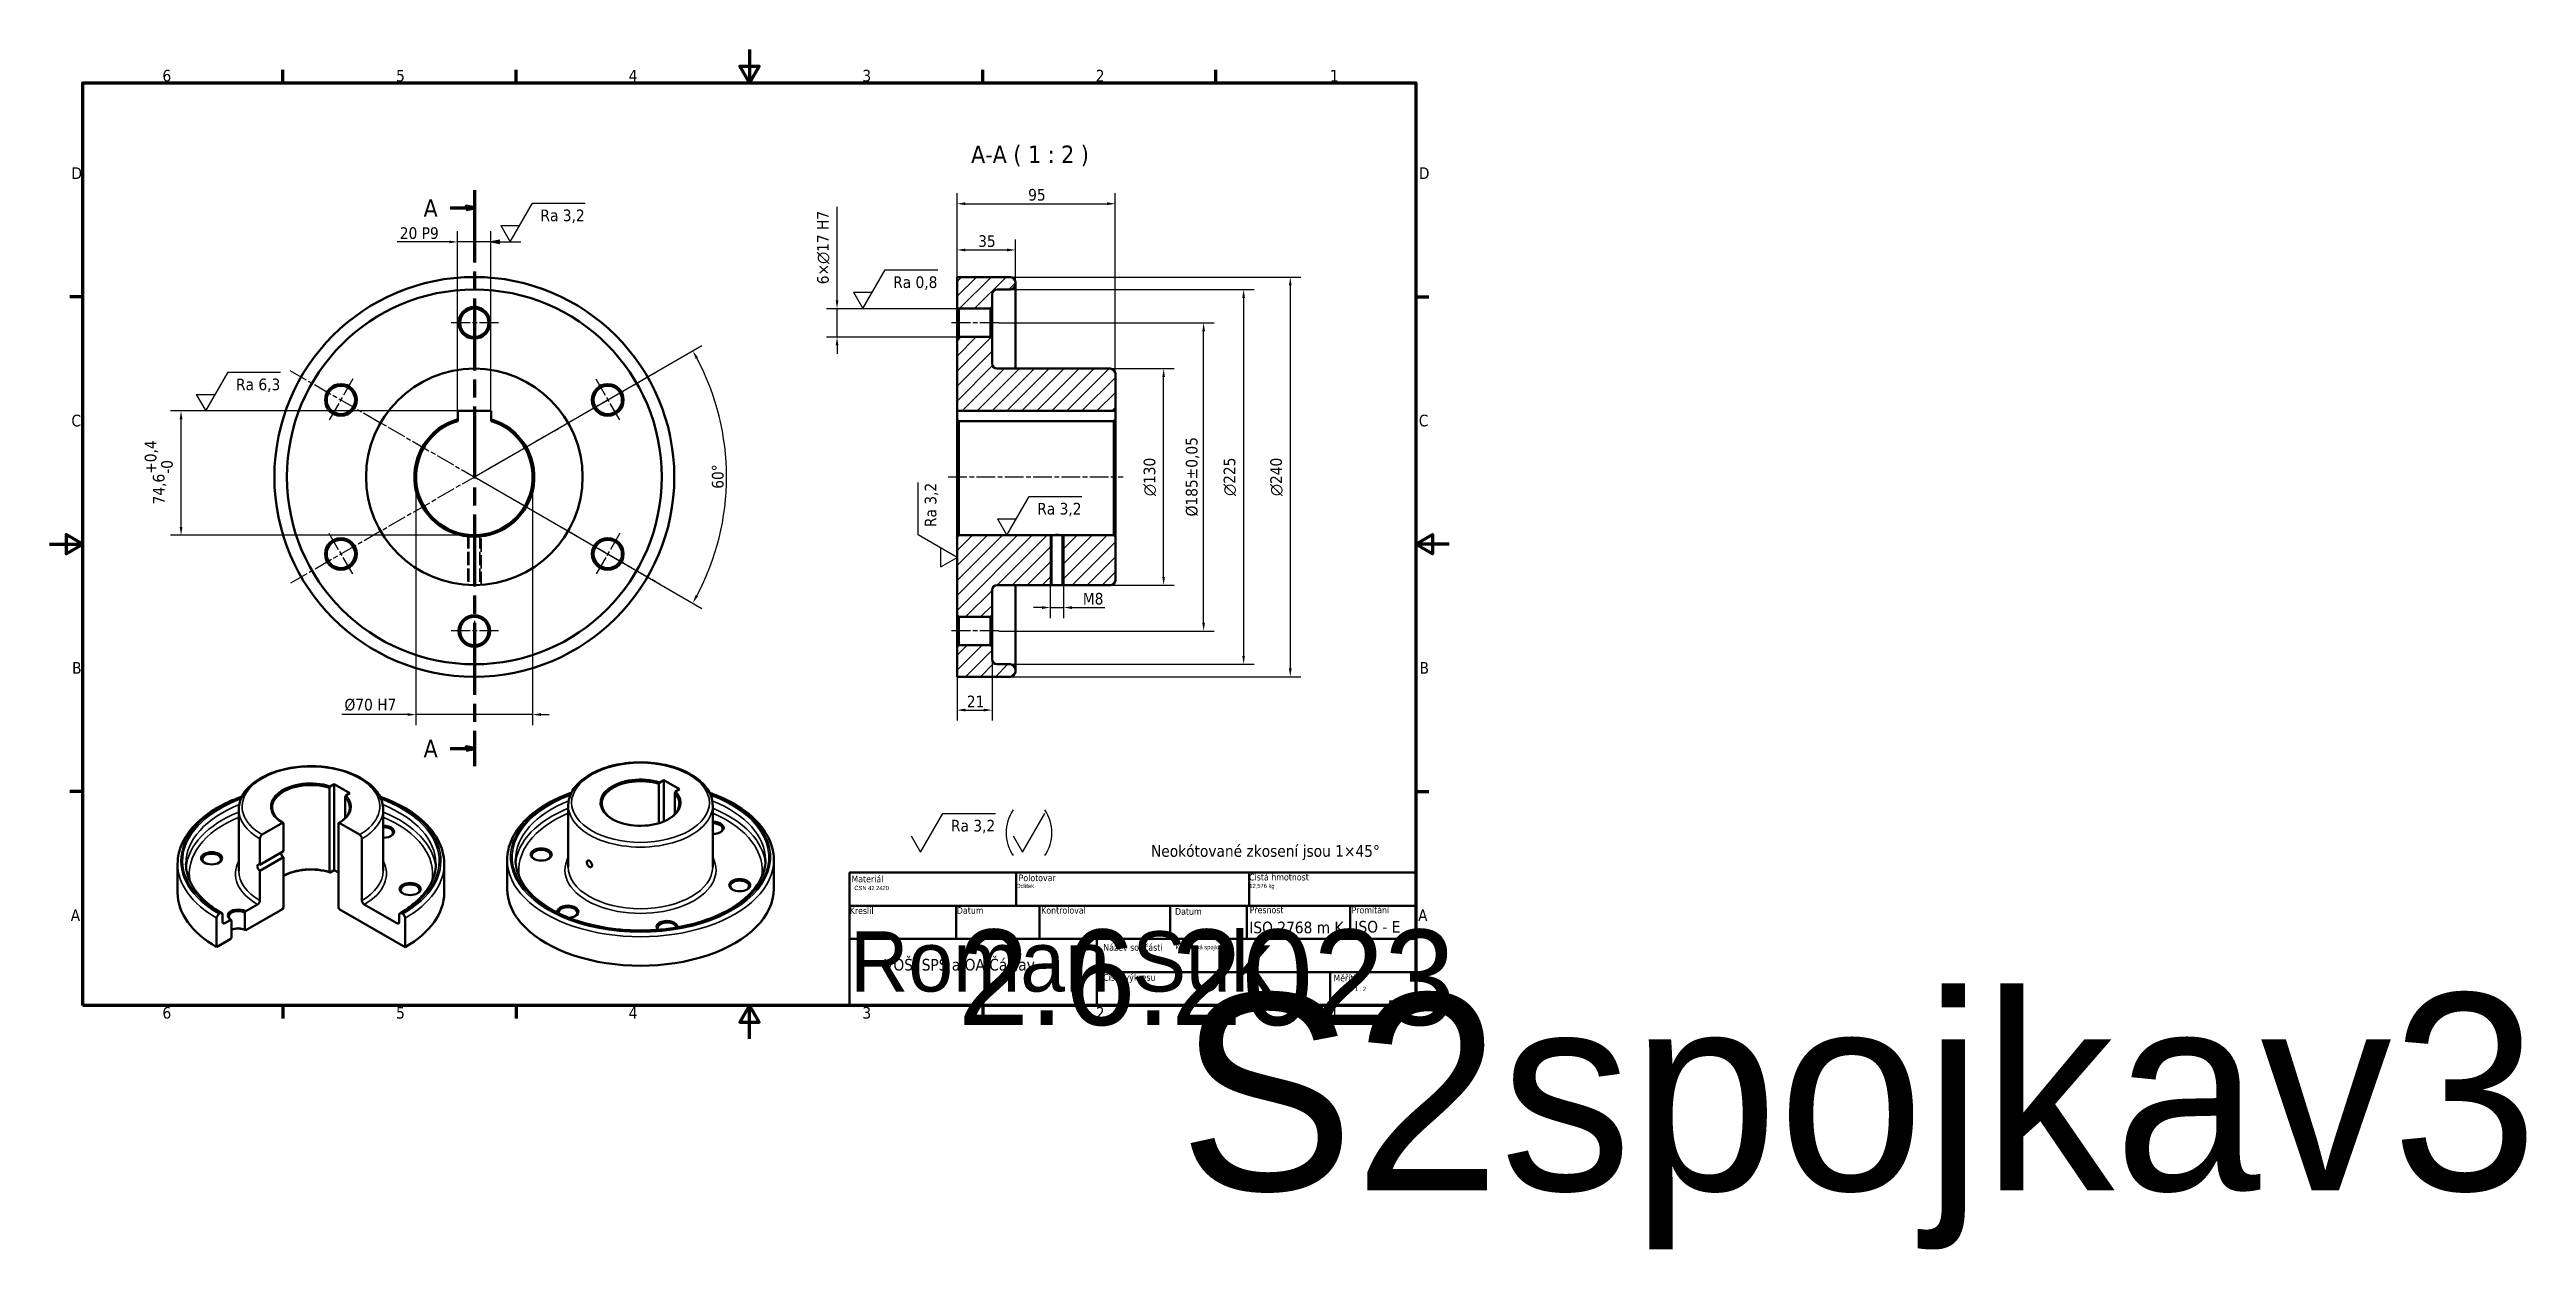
# Model space of a CAD drawing. Header units: millimetres. Extents: x 0 to 1486, y -126 to 594.
import ezdxf
from ezdxf.enums import TextEntityAlignment as Align

# ---------------------------------------------------------------- set-up
doc = ezdxf.new("R2018")
doc.units = ezdxf.units.MM
doc.header["$LTSCALE"] = 2
doc.linetypes.add('CHAIN', pattern=[0.3543, 0.2362, -0.0295, 0.0591, -0.0295])
doc.linetypes.add('DASHED', pattern=[0.2068, 0.1655, -0.0413])
for name, color, linetype, lineweight in [('Border (ISO)', 7, 'Continuous', 70), ('Center Mark (ISO)', 7, 'Continuous', 25), ('Centerline (ISO)', 7, 'Continuous', 25), ('Dimension (ISO)', 7, 'Continuous', 25), ('Hatch (ISO)', 7, 'Continuous', 18), ('Hidden (ISO)', 7, 'DASHED', 35), ('Section Line (ISO)', 7, 'CHAIN', 70), ('Symbol (ISO)', 7, 'Continuous', 25), ('Title (ISO)', 7, 'Continuous', 50), ('Visible (ISO)', 7, 'Continuous', 50), ('Visible Narrow (ISO)', 7, 'Continuous', 35)]:
    doc.layers.add(name, color=color, linetype=linetype, lineweight=lineweight)
doc.styles.add('Label Text (ISO)', font='tahoma.ttf')
doc.styles.add('Note Text (ISO)', font='tahoma.ttf')
doc.styles.get("Standard").update_dxf_attribs({"font": 'tahoma.ttf'})
doc.styles.add('Text Style41', font='tahoma.ttf')
doc.dimstyles.new('Default (ISO)', dxfattribs={"dimscale": 2, "dimtxt": 3.5, "dimasz": 2.5, "dimexe": 3.175, "dimexo": 0, "dimgap": 0.762, "dimtad": 1, "dimdec": 3, "dimrnd": 1e-08, "dimtxsty": 'Note Text (ISO)', "dimcen": 0.09, "dimdle": 10, "dimclrd": 256, "dimclre": 256, "dimclrt": 256, "dimadec": 3, "dimazin": 2, "dimtfac": 1.001486, "dimtdec": 3, "dimtmove": 0, "dimatfit": 3, "dimfxl": 1, "dimtolj": 1, "dimlwd": -1, "dimlwe": -1, "dimarcsym": 0})
pattern_1 = [(45, (0, 0), (-4.49013, 4.49013), [])]

msp = doc.modelspace()

# ---------------------------------------------------------------- texts
at = {"layer": 'Symbol (ISO)', "insert": (553.0481, 523.9506), "char_height": 10.5, "attachment_point": 7, "style": 'Label Text (ISO)'}
msp.add_mtext('A-A ( 1 : 2 )', dxfattribs=at)
at = {"layer": 'Symbol (ISO)', "insert": (661.0077, 116.3379), "char_height": 7, "width": 140.595627, "attachment_point": 1, "line_spacing_factor": 1.714286, "style": 'Note Text (ISO)'}
msp.add_mtext('\\fTahoma|b0|i0;Neokótované zkosení jsou 1×45°\\P', dxfattribs=at)

# ---------------------------------------------------------------- blocks, each defined once
blk = doc.blocks.new('Borders Výchozí rámeček')
at = {"layer": 'Border (ISO)'}
for p, q in [((70, 287), (70, 290.9)), ((140, 287), (140, 290.9)), ((280, 287), (280, 290.9)), ((350, 287), (350, 290.9)), ((10, 222.75), (6.1, 222.75)), ((410, 222.75), (413.9, 222.75)), ((10, 74.25), (6.1, 74.25)), ((410, 74.25), (413.9, 74.25)), ((70, 10), (70, 6.1)), ((140, 10), (140, 6.1)), ((280, 10), (280, 6.1)), ((350, 10), (350, 6.1))]:
    blk.add_line(p, q, dxfattribs=at)
at = {"layer": 'Border (ISO)', "flags": 128}
for points in [[(210, 297), (210, 287), (207.11, 292), (212.89, 292), (210, 287)], [(10, 10), (10, 287), (410, 287), (410, 10), (10, 10)], [(0, 148.5), (10, 148.5), (5, 151.39), (5, 145.61), (10, 148.5)], [(420, 148.5), (410, 148.5), (415, 151.39), (415, 145.61), (410, 148.5)], [(210, 0), (210, 10), (207.11, 5), (212.89, 5), (210, 10)]]:
    blk.add_lwpolyline(points, dxfattribs=at)
at = {"layer": 'Border (ISO)', "char_height": 3.5, "attachment_point": 7, "style": 'Note Text (ISO)'}
for s, insert in [('6', (33.88, 287.33)), ('5', (103.98, 287.33)), ('4', (173.78, 287.4)), ('3', (243.91, 287.33)), ('2', (313.94, 287.4)), ('1', (384.21, 287.4)), ('D', (6.57, 258.13)), ('D', (410.87, 258.13)), ('C', (6.56, 183.81)), ('C', (410.86, 183.81)), ('B', (6.78, 109.63)), ('B', (411.08, 109.63)), ('A', (6.36, 35.38)), ('A', (410.66, 35.38)), ('6', (33.88, 6.03)), ('5', (103.98, 6.03)), ('4', (173.78, 6.1)), ('3', (243.91, 6.03)), ('2', (313.94, 6.1)), ('1', (384.21, 6.1))]:
    blk.add_mtext(s, dxfattribs=dict(at, insert=insert))
blk = doc.blocks.new('Title Blocks S2')
at = {"layer": 'Title (ISO)'}
for p, q in [((100.84, 128.69), (100.84, 138.69)), ((100.84, 138.69), (270.84, 138.69)), ((150.84, 138.69), (150.84, 128.69)), ((220.84, 138.69), (220.84, 128.69)), ((270.84, 138.69), (270.84, 128.69)), ((270.84, 128.69), (100.84, 128.69)), ((100.84, 128.69), (100.84, 98.69)), ((132.84, 118.69), (132.84, 128.69)), ((157.84, 118.69), (157.84, 128.69)), ((197.07, 118.69), (197.07, 128.69)), ((220.07, 118.69), (220.07, 128.69)), ((251.07, 118.69), (251.07, 128.69)), ((270.84, 98.69), (270.84, 128.69)), ((100.84, 118.69), (270.84, 118.69)), ((175.07, 118.69), (175.07, 98.69)), ((270.84, 108.69), (175.07, 108.69)), ((245.07, 98.69), (245.07, 108.69)), ((100.84, 98.69), (270.84, 98.69))]:
    blk.add_line(p, q, dxfattribs=at)
at = {"layer": 'Title (ISO)', "style": 'Text Style41'}
for s, p in [('Kreslil', (100.94, 128.21)), ('Datum', (133.1, 128.27)), ('Kontroloval', (158.38, 128.32)), ('Datum', (198.56, 127.96))]:
    blk.add_text(s, height=2, dxfattribs=at).set_placement(p, align=Align.TOP_LEFT)
at = {"layer": 'Title (ISO)', "attachment_point": 1, "style": 'Note Text (ISO)'}
for s, insert, char_height in [('\\fTahoma|b0|i0;{\\H2.0000;Materiál}', (101.46, 137.7), 2), ('\\fTahoma|b0|i0;{\\H2.0000;Polotovar}', (151.61, 138.05), 2), ('\\fTahoma|b0|i0;{\\H2.0000;Čistá hmotnost}', (220.79, 138.27), 2), ('\\fTahoma|b0|i0;{\\H2.0000;Přesnost}', (220.94, 128.43), 2), ('\\fTahoma|b0|i0;{\\H2.0000;Promítání}', (251.51, 128.38), 2), ('\\fTahoma|b0|i0;ISO 2768 m K', (220.84, 123.9), 3.5), ('\\fTahoma|b0|i0;ISO - E', (252.37, 124.13), 3.5), ('\\fTahoma|b0|i0;VOŠ, SPŠ a OA Čáslav', (111.22, 112.72), 3.5), ('\\fTahoma|b0|i0;{\\H2.0000;Název součásti}', (177.03, 117.17), 2), ('\\fTahoma|b0|i0;{\\H2.0000;Číslo výkresu}', (177.02, 108.16), 2), ('\\fTahoma|b0|i0;{\\H2.0000;Měřítko}', (246.09, 107.95), 2)]:
    blk.add_mtext(s, dxfattribs=dict(at, insert=insert, char_height=char_height))
at = {"layer": 'Title (ISO)', "lineweight": 30, "flags": 104}
for tag, height, p in [('MATERIÁL', 3.5, (102.34, 134.6)), ('Polotovar', 3.5, (150.87, 135.24)), ('HMOTNOST\\P3;', 3.5, (220.84, 135.24)), ('POPIS', 5, (198.7, 116.85)), ('Počáteční_měřítko_pohledu', 3.5, (252.52, 104.32))]:
    blk.add_attdef(tag, text='', height=height, dxfattribs=at).set_placement(p, align=Align.TOP_LEFT)
for tag, p in [('AUTOR', (101.07, 121)), ('DATUM_VYTVOŘENÍ', (133.41, 121.52))]:
    blk.add_attdef(tag, text='', height=2.49, dxfattribs=at).set_placement(p, align=Align.BOTTOM_LEFT)
blk.add_attdef('ČÍSLO_SOUČÁSTI', text='', height=5, dxfattribs=at).set_placement((199.65, 102.28), align=Align.MIDDLE_CENTER)
blk = doc.blocks.new('2dTransSection0')
at = {"layer": 'Section Line (ISO)', "linetype": 'CHAIN', "ltscale": 45.790108}
blk.add_line((127.47, 254.74), (127.47, 81.88), dxfattribs=at)
at = {"layer": 'Section Line (ISO)', "linetype": 'Continuous', "lineweight": 140}
for p, q in [((127.47, 254.74), (127.47, 244.12)), ((127.47, 92.51), (127.47, 81.88))]:
    blk.add_line(p, q, dxfattribs=at)
at = {"layer": 'Section Line (ISO)', "linetype": 'Continuous'}
for p, q in [((120.17, 249.43), (124.97, 249.43)), ((127.47, 249.43), (124.97, 249.93)), ((124.97, 249.93), (124.97, 248.93)), ((124.97, 249.43), (127.47, 249.43)), ((124.97, 248.93), (127.47, 249.43)), ((120.17, 87.2), (124.97, 87.2)), ((127.47, 87.2), (124.97, 87.7)), ((124.97, 87.7), (124.97, 86.7)), ((124.97, 87.2), (127.47, 87.2)), ((124.97, 86.7), (127.47, 87.2))]:
    blk.add_line(p, q, dxfattribs=at)
at = {"layer": 'Section Line (ISO)', "linetype": 'Continuous', "flags": 128}
for points in [[(124.97, 248.93), (127.47, 249.43), (124.97, 249.93), (124.97, 248.93)], [(124.97, 86.7), (127.47, 87.2), (124.97, 87.7), (124.97, 86.7)]]:
    blk.add_lwpolyline(points, dxfattribs=at)
at = {"layer": 'Section Line (ISO)'}
for points in [[(124.97, 248.93), (127.47, 249.43), (124.97, 249.93), (124.97, 248.93)], [(124.97, 86.7), (127.47, 87.2), (124.97, 87.7), (124.97, 86.7)]]:
    blk.add_solid(points, dxfattribs=at)
at = {"layer": 'Section Line (ISO)', "char_height": 5.25, "attachment_point": 7, "style": 'Label Text (ISO)'}
for insert in [(112.24, 246.8), (112.24, 84.57)]:
    blk.add_mtext('A', dxfattribs=dict(at, insert=insert))
blk = doc.blocks.new('*D7')
at = {"layer": 'Defpoints', "color": 0, "transparency": 16777216}
for p in [(254.9, 337.4), (255, 337.4), (255, 337.4), (404, 311.1)]:
    blk.add_point(p, dxfattribs=at)
at = {"layer": 'Dimension (ISO)', "transparency": 16777216}
for q in [(391.5, 416.3), (391.5, 258.5)]:
    blk.add_line((255, 337.4), q, dxfattribs=at)
blk.add_arc((254.9, 337.4), 151.4, 331.8924, 28.1076, dxfattribs=at)
for points in [[(387.7, 408.3), (389.2, 409.1), (386, 413.1)], [(389.2, 265.7), (387.7, 266.5), (386, 261.7)]]:
    blk.add_solid(points, dxfattribs=at)
at = {"layer": 'Dimension (ISO)', "transparency": 16777216, "insert": (397.5, 330.3), "char_height": 7, "attachment_point": 1, "rotation": 90, "style": 'Note Text (ISO)'}
blk.add_mtext('\\A1;60°', dxfattribs=at)
blk = doc.blocks.new('*D8')
at = {"layer": 'Defpoints', "color": 0, "transparency": 16777216}
for p in [(576.6, 457.4), (576.6, 217.4), (744.6, 217.4)]:
    blk.add_point(p, dxfattribs=at)
at = {"layer": 'Dimension (ISO)', "transparency": 16777216}
for p, q in [((576.6, 457.4), (751, 457.4)), ((744.6, 452.4), (744.6, 222.4)), ((576.6, 217.4), (751, 217.4))]:
    blk.add_line(p, q, dxfattribs=at)
for points in [[(743.8, 452.4), (745.4, 452.4), (744.6, 457.4)], [(743.8, 222.4), (745.4, 222.4), (744.6, 217.4)]]:
    blk.add_solid(points, dxfattribs=at)
at = {"layer": 'Dimension (ISO)', "transparency": 16777216, "insert": (732.6, 325.9), "char_height": 7, "attachment_point": 1, "rotation": 90, "style": 'Note Text (ISO)'}
blk.add_mtext('\\A1;{\\fAIGDT|b0|i0;\\ln}\\fTahoma|b0|i0;{\\H7.0000;240}', dxfattribs=at)
blk = doc.blocks.new('*D9')
at = {"layer": 'Defpoints', "color": 0, "transparency": 16777216}
for p in [(565.6, 254.4), (544.6, 217.4), (565.6, 197.4)]:
    blk.add_point(p, dxfattribs=at)
at = {"layer": 'Dimension (ISO)', "transparency": 16777216}
for p, q in [((565.6, 254.4), (565.6, 191.1)), ((544.6, 217.4), (544.6, 191.1)), ((549.6, 197.4), (560.6, 197.4))]:
    blk.add_line(p, q, dxfattribs=at)
for points in [[(549.6, 198.3), (549.6, 196.6), (544.6, 197.4)], [(560.6, 198.3), (560.6, 196.6), (565.6, 197.4)]]:
    blk.add_solid(points, dxfattribs=at)
at = {"layer": 'Dimension (ISO)', "transparency": 16777216, "insert": (550.5, 206.1), "char_height": 7, "attachment_point": 1, "style": 'Note Text (ISO)'}
blk.add_mtext('\\A1;21', dxfattribs=at)
blk = doc.blocks.new('*D10')
at = {"layer": 'Defpoints', "color": 0, "transparency": 16777216}
for p in [(639.6, 501.4), (544.6, 457.4), (639.6, 337.4)]:
    blk.add_point(p, dxfattribs=at)
at = {"layer": 'Dimension (ISO)', "transparency": 16777216}
for p, q in [((544.6, 457.4), (544.6, 507.8)), ((639.6, 337.4), (639.6, 507.8)), ((549.6, 501.4), (634.6, 501.4))]:
    blk.add_line(p, q, dxfattribs=at)
for points in [[(549.6, 502.3), (549.6, 500.6), (544.6, 501.4)], [(634.6, 502.3), (634.6, 500.6), (639.6, 501.4)]]:
    blk.add_solid(points, dxfattribs=at)
at = {"layer": 'Dimension (ISO)', "transparency": 16777216, "insert": (587.3, 510.3), "char_height": 7, "attachment_point": 1, "style": 'Note Text (ISO)'}
blk.add_mtext('\\A1;95', dxfattribs=at)
blk = doc.blocks.new('*D11')
at = {"layer": 'Defpoints', "color": 0, "transparency": 16777216}
for p in [(472.6, 438.4), (545.6, 438.4), (545.6, 421.4)]:
    blk.add_point(p, dxfattribs=at)
at = {"layer": 'Dimension (ISO)', "transparency": 16777216}
for p, q in [((472.6, 443.4), (472.6, 499.5)), ((545.6, 438.4), (466.3, 438.4)), ((472.6, 421.4), (472.6, 438.4)), ((545.6, 421.4), (466.3, 421.4)), ((472.6, 416.4), (472.6, 411.4))]:
    blk.add_line(p, q, dxfattribs=at)
for points in [[(471.8, 443.4), (473.4, 443.4), (472.6, 438.4)], [(471.8, 416.4), (473.4, 416.4), (472.6, 421.4)]]:
    blk.add_solid(points, dxfattribs=at)
at = {"layer": 'Dimension (ISO)', "transparency": 16777216, "insert": (460.6, 453.1), "char_height": 7, "attachment_point": 1, "rotation": 90, "style": 'Note Text (ISO)'}
blk.add_mtext('\\A1;\\fTahoma|b0|i0;{\\H7.0000;6×{\\fAIGDT|b0|i0;\\ln}}\\fTahoma|b0|i0;{\\H7.0000;17 H7}', dxfattribs=at)
blk = doc.blocks.new('*D12')
at = {"layer": 'Defpoints', "color": 0, "transparency": 16777216}
for p in [(569.6, 429.9), (692.6, 429.9), (569.6, 244.9)]:
    blk.add_point(p, dxfattribs=at)
at = {"layer": 'Dimension (ISO)', "transparency": 16777216}
for p, q in [((569.6, 429.9), (699, 429.9)), ((692.6, 249.9), (692.6, 424.9)), ((569.6, 244.9), (699, 244.9))]:
    blk.add_line(p, q, dxfattribs=at)
for points in [[(691.8, 424.9), (693.4, 424.9), (692.6, 429.9)], [(691.8, 249.9), (693.4, 249.9), (692.6, 244.9)]]:
    blk.add_solid(points, dxfattribs=at)
at = {"layer": 'Dimension (ISO)', "transparency": 16777216, "insert": (681.9, 313.7), "char_height": 7, "attachment_point": 1, "rotation": 90, "style": 'Note Text (ISO)'}
blk.add_mtext('\\A1;\\fTahoma|b0|i0;{\\H7.0000;Ø185{\\H7.0104;±0,05}}', dxfattribs=at)
blk = doc.blocks.new('*D13')
at = {"layer": 'Defpoints', "color": 0, "transparency": 16777216}
for p in [(264.9, 478.5), (244.9, 377), (264.9, 377)]:
    blk.add_point(p, dxfattribs=at)
at = {"layer": 'Dimension (ISO)', "transparency": 16777216}
for p, q in [((239.9, 478.5), (208.7, 478.5)), ((244.9, 377), (244.9, 484.9)), ((264.9, 478.5), (244.9, 478.5)), ((264.9, 377), (264.9, 484.9)), ((269.9, 478.5), (274.9, 478.5))]:
    blk.add_line(p, q, dxfattribs=at)
for points in [[(239.9, 479.3), (239.9, 477.7), (244.9, 478.5)], [(269.9, 479.3), (269.9, 477.7), (264.9, 478.5)]]:
    blk.add_solid(points, dxfattribs=at)
at = {"layer": 'Dimension (ISO)', "transparency": 16777216, "insert": (210.2, 487.3), "char_height": 7, "attachment_point": 1, "style": 'Note Text (ISO)'}
blk.add_mtext('\\A1;20 P9', dxfattribs=at)
blk = doc.blocks.new('*D14')
at = {"layer": 'Defpoints', "color": 0, "transparency": 16777216}
for p in [(219.9, 337.4), (289.9, 337.4), (289.9, 194.7)]:
    blk.add_point(p, dxfattribs=at)
at = {"layer": 'Dimension (ISO)', "transparency": 16777216}
for p, q in [((219.9, 337.4), (219.9, 188.4)), ((289.9, 337.4), (289.9, 188.4)), ((214.9, 194.7), (175.5, 194.7)), ((289.9, 194.7), (219.9, 194.7)), ((294.9, 194.7), (299.9, 194.7))]:
    blk.add_line(p, q, dxfattribs=at)
for points in [[(214.9, 195.6), (214.9, 193.9), (219.9, 194.7)], [(294.9, 195.6), (294.9, 193.9), (289.9, 194.7)]]:
    blk.add_solid(points, dxfattribs=at)
at = {"layer": 'Dimension (ISO)', "transparency": 16777216, "insert": (177, 204.2), "char_height": 7, "attachment_point": 1, "style": 'Note Text (ISO)'}
blk.add_mtext('\\A1;\\fTahoma|b0|i0;{\\H7.0000;Ø70 H7}', dxfattribs=at)
blk = doc.blocks.new('Surface Texture Identifier1')
at = {"layer": 'Symbol (ISO)'}
for p, q in [((284.44, 156.12), (287.27, 151.22)), ((284.44, 156.12), (290.1, 156.12)), ((287.27, 151.22), (293.98, 162.84)), ((293.98, 162.84), (309.75, 162.84))]:
    blk.add_line(p, q, dxfattribs=at)
at = {"layer": 'Symbol (ISO)', "insert": (296.37, 156.86), "char_height": 3.5, "attachment_point": 7, "style": 'Note Text (ISO)'}
blk.add_mtext('Ra 3,2', dxfattribs=at)
blk = doc.blocks.new('Surface Texture Identifier2')
at = {"layer": 'Symbol (ISO)'}
for p, q in [((261.38, 56.07), (268.09, 67.69)), ((268.09, 67.69), (283.86, 67.69)), ((291.96, 56.07), (298.67, 67.69)), ((258.55, 60.97), (261.38, 56.07)), ((289.13, 60.97), (291.96, 56.07))]:
    blk.add_line(p, q, dxfattribs=at)
for centre, start, end in [((299.29, 61.88), 145.96637, 214.03363), ((288.51, 61.88), 325.96637, 34.03363)]:
    blk.add_arc(centre, 12.26, start, end, dxfattribs=at)
at = {"layer": 'Symbol (ISO)', "insert": (270.48, 61.71), "char_height": 3.5, "attachment_point": 7, "style": 'Note Text (ISO)'}
blk.add_mtext('Ra 3,2', dxfattribs=at)
blk = doc.blocks.new('Surface Texture Identifier3')
at = {"layer": 'Symbol (ISO)'}
for p, q in [((138.2, 239.27), (144.91, 250.89)), ((144.91, 250.89), (160.68, 250.89)), ((132.57, 239.28), (132.47, 239.26)), ((132.57, 239.26), (132.47, 239.26)), ((132.47, 239.26), (132.57, 239.24)), ((134.97, 239.76), (134.87, 239.74)), ((134.97, 239.26), (134.87, 239.26)), ((134.87, 238.78), (134.97, 238.76)), ((134.97, 238.76), (134.97, 239.76)), ((134.97, 239.26), (136.61, 239.26)), ((135.37, 244.17), (138.2, 239.27)), ((135.37, 244.17), (141.03, 244.17)), ((136.61, 239.26), (141.38, 239.26))]:
    blk.add_line(p, q, dxfattribs=at)
at = {"layer": 'Symbol (ISO)', "flags": 128}
blk.add_lwpolyline([(134.97, 239.76), (132.47, 239.26), (134.97, 238.76), (134.97, 239.76)], dxfattribs=at)
at = {"layer": 'Symbol (ISO)'}
blk.add_solid([(134.97, 239.76), (132.47, 239.26), (134.97, 238.76), (134.97, 239.76)], dxfattribs=at)
at = {"layer": 'Symbol (ISO)', "insert": (147.3, 244.91), "char_height": 3.5, "attachment_point": 7, "style": 'Note Text (ISO)'}
blk.add_mtext('Ra 3,2', dxfattribs=at)
blk = doc.blocks.new('Surface Texture Identifier4')
at = {"layer": 'Symbol (ISO)'}
for p, q in [((260.67, 151.27), (260.67, 167.04)), ((272.3, 144.56), (260.67, 151.27)), ((267.4, 141.73), (267.4, 147.39)), ((267.4, 141.73), (272.3, 144.56))]:
    blk.add_line(p, q, dxfattribs=at)
at = {"layer": 'Symbol (ISO)', "insert": (266.66, 153.66), "char_height": 3.5, "attachment_point": 7, "rotation": 90, "style": 'Note Text (ISO)'}
blk.add_mtext('Ra 3,2', dxfattribs=at)
blk = doc.blocks.new('*D19')
at = {"layer": 'Defpoints', "color": 0, "transparency": 16777216}
for p in [(78.9, 377), (244.9, 377), (254.9, 302.4)]:
    blk.add_point(p, dxfattribs=at)
at = {"layer": 'Dimension (ISO)', "transparency": 16777216}
for p, q in [((244.9, 377), (72.6, 377)), ((78.9, 307.4), (78.9, 372)), ((254.9, 302.4), (72.6, 302.4))]:
    blk.add_line(p, q, dxfattribs=at)
for points in [[(78.1, 372), (79.8, 372), (78.9, 377)], [(78.1, 307.4), (79.8, 307.4), (78.9, 302.4)]]:
    blk.add_solid(points, dxfattribs=at)
at = {"layer": 'Dimension (ISO)', "transparency": 16777216, "insert": (57.1, 320.9), "char_height": 7, "attachment_point": 1, "rotation": 90, "style": 'Note Text (ISO)'}
blk.add_mtext('\\A1;74,6{\\H7.0104;\\S+0,4^ -0;}', dxfattribs=at)
blk = doc.blocks.new('Surface Texture Identifier5')
at = {"layer": 'Symbol (ISO)'}
for p, q in [((44.03, 193.42), (46.86, 188.52)), ((44.03, 193.42), (49.69, 193.42)), ((46.86, 188.52), (53.57, 200.14)), ((53.57, 200.14), (69.34, 200.14))]:
    blk.add_line(p, q, dxfattribs=at)
at = {"layer": 'Symbol (ISO)', "insert": (55.96, 194.16), "char_height": 3.5, "attachment_point": 7, "style": 'Note Text (ISO)'}
blk.add_mtext('Ra 6,3', dxfattribs=at)
blk = doc.blocks.new('*D21')
at = {"layer": 'Defpoints', "color": 0, "transparency": 16777216}
for p in [(636.6, 402.4), (668.6, 402.4), (636.6, 272.4)]:
    blk.add_point(p, dxfattribs=at)
at = {"layer": 'Dimension (ISO)', "transparency": 16777216}
for p, q in [((636.6, 402.4), (675, 402.4)), ((668.6, 277.4), (668.6, 397.4)), ((636.6, 272.4), (675, 272.4))]:
    blk.add_line(p, q, dxfattribs=at)
for points in [[(667.8, 397.4), (669.4, 397.4), (668.6, 402.4)], [(667.8, 277.4), (669.4, 277.4), (668.6, 272.4)]]:
    blk.add_solid(points, dxfattribs=at)
at = {"layer": 'Dimension (ISO)', "transparency": 16777216, "insert": (656.6, 325.9), "char_height": 7, "attachment_point": 1, "rotation": 90, "style": 'Note Text (ISO)'}
blk.add_mtext('\\A1;{\\fAIGDT|b0|i0;\\ln}\\fTahoma|b0|i0;{\\H7.0000;130}', dxfattribs=at)
blk = doc.blocks.new('*D22')
at = {"layer": 'Defpoints', "color": 0, "transparency": 16777216}
for p in [(576.6, 449.9), (576.6, 224.9), (716.6, 224.9)]:
    blk.add_point(p, dxfattribs=at)
at = {"layer": 'Dimension (ISO)', "transparency": 16777216}
for p, q in [((576.6, 449.9), (723, 449.9)), ((716.6, 444.9), (716.6, 229.9)), ((576.6, 224.9), (723, 224.9))]:
    blk.add_line(p, q, dxfattribs=at)
for points in [[(715.8, 444.9), (717.4, 444.9), (716.6, 449.9)], [(715.8, 229.9), (717.4, 229.9), (716.6, 224.9)]]:
    blk.add_solid(points, dxfattribs=at)
at = {"layer": 'Dimension (ISO)', "transparency": 16777216, "insert": (704.6, 326), "char_height": 7, "attachment_point": 1, "rotation": 90, "style": 'Note Text (ISO)'}
blk.add_mtext('\\A1;{\\fAIGDT|b0|i0;\\ln}\\fTahoma|b0|i0;{\\H7.0000;225}', dxfattribs=at)
blk = doc.blocks.new('*D23')
at = {"layer": 'Defpoints', "color": 0, "transparency": 16777216}
for p in [(579.6, 473.7), (544.6, 457.4), (579.6, 454.4)]:
    blk.add_point(p, dxfattribs=at)
at = {"layer": 'Dimension (ISO)', "transparency": 16777216}
for p, q in [((544.6, 457.4), (544.6, 480)), ((579.6, 454.4), (579.6, 480)), ((549.6, 473.7), (574.6, 473.7))]:
    blk.add_line(p, q, dxfattribs=at)
for points in [[(549.6, 474.5), (549.6, 472.8), (544.6, 473.7)], [(574.6, 474.5), (574.6, 472.8), (579.6, 473.7)]]:
    blk.add_solid(points, dxfattribs=at)
at = {"layer": 'Dimension (ISO)', "transparency": 16777216, "insert": (557.3, 482.5), "char_height": 7, "attachment_point": 1, "style": 'Note Text (ISO)'}
blk.add_mtext('\\A1;35', dxfattribs=at)
blk = doc.blocks.new('Surface Texture Identifier6')
at = {"layer": 'Symbol (ISO)'}
for p, q in [((244.04, 219.22), (250.75, 230.84)), ((250.75, 230.84), (266.52, 230.84)), ((241.22, 224.12), (244.04, 219.22)), ((241.22, 224.12), (246.87, 224.12))]:
    blk.add_line(p, q, dxfattribs=at)
at = {"layer": 'Symbol (ISO)', "insert": (253.14, 224.86), "char_height": 3.5, "attachment_point": 7, "style": 'Note Text (ISO)'}
blk.add_mtext('Ra 0,8', dxfattribs=at)
blk = doc.blocks.new('*D25')
at = {"layer": 'Defpoints', "color": 0, "transparency": 16777216}
for p in [(600.6, 272.4), (608.6, 272.4), (608.6, 259)]:
    blk.add_point(p, dxfattribs=at)
at = {"layer": 'Dimension (ISO)', "transparency": 16777216}
for p, q in [((600.6, 272.4), (600.6, 252.6)), ((608.6, 272.4), (608.6, 252.6)), ((595.6, 259), (590.6, 259)), ((600.6, 259), (608.6, 259)), ((613.6, 259), (633.3, 259))]:
    blk.add_line(p, q, dxfattribs=at)
for points in [[(595.6, 259.8), (595.6, 258.1), (600.6, 259)], [(613.6, 259.8), (613.6, 258.1), (608.6, 259)]]:
    blk.add_solid(points, dxfattribs=at)
at = {"layer": 'Dimension (ISO)', "transparency": 16777216, "insert": (620.1, 267.8), "char_height": 7, "attachment_point": 1, "style": 'Note Text (ISO)'}
blk.add_mtext('\\A1;\\fTahoma|b0|i0;{\\H7.0000;M8}', dxfattribs=at)

# ---------------------------------------------------------------- dimensions: what is measured, and where the dimension line sits
at = {"layer": 'Dimension (ISO)'}
for base, p1, p2, angle, override, picture, middle in [((639.6137, 501.4453), (544.6137, 457.4191), (639.6137, 337.4191), 180, {"dimgap": 0.762, "dimdec": 3, "dimtol": 0, "dimlim": 0, "dimtp": 0, "dimtm": 0, "dimtdec": 3, "dimtofl": 0, "dimatfit": 1}, '*D10', (592.1137, 501.4453)), ((579.6137, 473.6691), (544.6137, 457.4191), (579.6137, 454.4191), 180, {"dimgap": 0.762, "dimdec": 3, "dimtol": 0, "dimlim": 0, "dimtp": 0, "dimtm": 0, "dimtdec": 3, "dimtofl": 0, "dimatfit": 1}, '*D23', (562.1137, 473.6691)), ((78.9346, 377.0191), (254.9346, 302.4191), (244.9346, 377.0191), 90, {"dimgap": 0.762, "dimdec": 3, "dimtol": 1, "dimlim": 0, "dimtp": 0.4, "dimtm": 1e-09, "dimtdec": 3, "dimtofl": 0, "dimatfit": 1}, '*D19', (78.9346, 339.7191)), ((565.6137, 197.4191), (544.6137, 217.4191), (565.6137, 254.4191), 180, {"dimgap": 0.762, "dimdec": 3, "dimtol": 0, "dimlim": 0, "dimtp": 0, "dimtm": 0, "dimtdec": 3, "dimtofl": 0, "dimatfit": 1}, '*D9', (555.1137, 197.4191))]:
    dim = msp.add_linear_dim(base=base, p1=p1, p2=p2, angle=angle, dimstyle='Default (ISO)', override=override, dxfattribs=at)
    dim.commit()
    dim.dimension.update_dxf_attribs({"geometry": picture, "text_midpoint": middle, "dimtype": 160})
for base, p1, p2, angle, text, override, picture, middle in [((472.6137, 438.4191), (545.6137, 421.4191), (545.6137, 438.4191), 90, '\\fTahoma|b0|i0;{\\H7.0000;6×{\\fAIGDT|b0|i0;\\ln}}\\fTahoma|b0|i0;{\\H7.0000;<> H7}', {"dimdec": 3, "dimtp": 0, "dimtm": 0, "dimtdec": 3, "dimtofl": 1, "dimatfit": 1}, '*D11', (472.6137, 475.5087)), ((264.9346, 478.5107), (244.9346, 377.0191), (264.9346, 377.0191), 180, '<> P9', {"dimdec": 3, "dimtp": 0, "dimtm": 0, "dimtdec": 3, "dimtofl": 1, "dimatfit": 1}, '*D13', (221.8246, 478.5107)), ((744.6137, 217.4191), (576.6137, 457.4191), (576.6137, 217.4191), 90, '{\\fAIGDT|b0|i0;\\ln}\\fTahoma|b0|i0;{\\H7.0000;<>}', {"dimgap": 0.762, "dimdec": 3, "dimtol": 0, "dimlim": 0, "dimtp": 0, "dimtm": 0, "dimtdec": 3, "dimtofl": 0, "dimatfit": 1}, '*D8', (744.6137, 337.4191)), ((716.6137, 224.9191), (576.6137, 449.9191), (576.6137, 224.9191), 270, '{\\fAIGDT|b0|i0;\\ln}\\fTahoma|b0|i0;{\\H7.0000;<>}', {"dimgap": 0.762, "dimdec": 3, "dimtol": 0, "dimlim": 0, "dimtp": 0, "dimtm": 0, "dimtdec": 3, "dimtofl": 0, "dimatfit": 1}, '*D22', (716.6137, 337.4191)), ((692.6137, 429.9191), (569.6137, 244.9191), (569.6137, 429.9191), 90, '\\fTahoma|b0|i0;{\\H7.0000;Ø<>}', {"dimgap": 0.762, "dimdec": 3, "dimtol": 1, "dimlim": 0, "dimtp": 0.05, "dimtm": 0.05, "dimtdec": 3, "dimtofl": 0, "dimatfit": 1}, '*D12', (692.6137, 337.4191)), ((668.6137, 402.4191), (636.6137, 272.4191), (636.6137, 402.4191), 270, '{\\fAIGDT|b0|i0;\\ln}\\fTahoma|b0|i0;{\\H7.0000;<>}', {"dimgap": 0.762, "dimdec": 3, "dimtol": 0, "dimlim": 0, "dimtp": 0, "dimtm": 0, "dimtdec": 3, "dimtofl": 0, "dimatfit": 1}, '*D21', (668.6137, 337.4191)), ((289.9346, 194.7411), (219.9346, 337.4191), (289.9346, 337.4191), 180, '\\fTahoma|b0|i0;{\\H7.0000;Ø<> H7}', {"dimdec": 3, "dimtp": 0, "dimtm": 0, "dimtdec": 3, "dimtofl": 1, "dimatfit": 1}, '*D14', (192.6947, 194.7411)), ((608.6137, 258.9667), (600.6137, 272.4191), (608.6137, 272.4191), 180, '\\fTahoma|b0|i0;{\\H7.0000;M<>}', {"dimgap": 0.762, "dimdec": 3, "dimtol": 0, "dimlim": 0, "dimtp": 0, "dimtm": 0, "dimtdec": 3, "dimtofl": 1, "dimatfit": 1}, '*D25', (625.9459, 258.9667))]:
    dim = msp.add_linear_dim(base=base, p1=p1, p2=p2, angle=angle, text=text, dimstyle='Default (ISO)', override=override, dxfattribs=at)
    dim.commit()
    dim.dimension.update_dxf_attribs({"geometry": picture, "text_midpoint": middle, "dimtype": 160})
dim = msp.add_angular_dim_3p(base=(404.0276601, 311.1299702), center=(254.9346044, 337.4190986), p1=(254.9519249, 337.4090986), p2=(254.9519249, 337.4290986), dimstyle='Default (ISO)', override={"dimgap": 0.762, "dimadec": 3, "dimtol": 0, "dimlim": 0, "dimtp": 0, "dimtm": 0, "dimtdec": 3}, dxfattribs=at)
dim.commit()
dim.dimension.update_dxf_attribs({"geometry": '*D7', "text_midpoint": (406.3276608, 337.4190986), "dimtype": 165})

# ---------------------------------------------------------------- hatches: boundary and pattern name
at = {"layer": 'Hatch (ISO)'}
h = msp.add_hatch(dxfattribs=at)
h.set_pattern_fill('ANSI31', color=256, scale=50.8, style=0)
h.set_pattern_definition(pattern_1)
edge = h.paths.add_edge_path()
edge.add_ellipse((576.6137, 454.4191), major_axis=(0, 3), ratio=1, start_angle=270, end_angle=360)
edge.add_line((576.6137, 457.4191), (544.6137, 457.4191))
edge.add_line((544.6137, 457.4191), (544.6137, 439.4191))
edge.add_line((544.6137, 439.4191), (545.6137, 438.4191))
edge.add_line((545.6137, 438.4191), (564.6137, 438.4191))
edge.add_line((564.6137, 438.4191), (565.6137, 439.4191))
edge.add_line((565.6137, 439.4191), (565.6137, 446.9191))
edge.add_ellipse((568.6137, 446.9191), major_axis=(0, 3), ratio=1, start_angle=0, end_angle=90, ccw=False)
edge.add_line((568.6137, 449.9191), (576.6137, 449.9191))
edge.add_ellipse((576.6137, 452.9191), major_axis=(3, 0), ratio=1, start_angle=270, end_angle=360)
edge.add_line((579.6137, 452.9191), (579.6137, 454.4191))
h = msp.add_hatch(dxfattribs=at)
h.set_pattern_fill('ANSI31', color=256, scale=50.8, style=0)
h.set_pattern_definition(pattern_1)
edge = h.paths.add_edge_path()
edge.add_ellipse((636.6137, 399.4191), major_axis=(0, 3), ratio=1, start_angle=270, end_angle=360)
edge.add_line((636.6137, 402.4191), (568.6137, 402.4191))
edge.add_ellipse((568.6137, 405.4191), major_axis=(-3, 0), ratio=1, start_angle=0, end_angle=90, ccw=False)
edge.add_line((565.6137, 405.4191), (565.6137, 420.4191))
edge.add_line((565.6137, 420.4191), (564.6137, 421.4191))
edge.add_line((564.6137, 421.4191), (545.6137, 421.4191))
edge.add_line((545.6137, 421.4191), (544.6137, 420.4191))
edge.add_line((544.6137, 420.4191), (544.6137, 377.0191))
edge.add_line((544.6137, 377.0191), (639.6137, 377.0191))
edge.add_line((639.6137, 377.0191), (639.6137, 399.4191))
h = msp.add_hatch(dxfattribs=at)
h.set_pattern_fill('ANSI31', color=256, scale=50.8, style=0)
h.set_pattern_definition(pattern_1)
edge = h.paths.add_edge_path()
edge.add_line((544.6137, 301.4191), (544.6137, 254.4191))
edge.add_line((544.6137, 254.4191), (545.6137, 253.4191))
edge.add_line((545.6137, 253.4191), (564.6137, 253.4191))
edge.add_line((564.6137, 253.4191), (565.6137, 254.4191))
edge.add_line((565.6137, 254.4191), (565.6137, 269.4191))
edge.add_ellipse((568.6137, 269.4191), major_axis=(0, 3), ratio=1, start_angle=0, end_angle=90, ccw=False)
edge.add_line((568.6137, 272.4191), (601.2902, 272.4191))
edge.add_line((601.2902, 272.4191), (601.2902, 302.4191))
edge.add_line((601.2902, 302.4191), (545.6137, 302.4191))
edge.add_line((545.6137, 302.4191), (544.6137, 301.4191))
h = msp.add_hatch(dxfattribs=at)
h.set_pattern_fill('ANSI31', color=256, scale=50.8, style=0)
h.set_pattern_definition(pattern_1)
edge = h.paths.add_edge_path()
edge.add_ellipse((636.6137, 275.4191), major_axis=(3, 0), ratio=1, start_angle=270, end_angle=360)
edge.add_line((639.6137, 275.4191), (639.6137, 301.4191))
edge.add_line((639.6137, 301.4191), (638.6137, 302.4191))
edge.add_line((638.6137, 302.4191), (607.9372, 302.4191))
edge.add_line((607.9372, 302.4191), (607.9372, 272.4191))
edge.add_line((607.9372, 272.4191), (636.6137, 272.4191))
h = msp.add_hatch(dxfattribs=at)
h.set_pattern_fill('ANSI31', color=256, scale=50.8, style=0)
h.set_pattern_definition(pattern_1)
edge = h.paths.add_edge_path()
edge.add_ellipse((576.6137, 220.4191), major_axis=(3, 0), ratio=1, start_angle=270, end_angle=360)
edge.add_line((579.6137, 220.4191), (579.6137, 221.9191))
edge.add_ellipse((576.6137, 221.9191), major_axis=(0, 3), ratio=1, start_angle=270, end_angle=360)
edge.add_line((576.6137, 224.9191), (568.6137, 224.9191))
edge.add_ellipse((568.6137, 227.9191), major_axis=(-3, 0), ratio=1, start_angle=0, end_angle=90, ccw=False)
edge.add_line((565.6137, 227.9191), (565.6137, 235.4191))
edge.add_line((565.6137, 235.4191), (564.6137, 236.4191))
edge.add_line((564.6137, 236.4191), (545.6137, 236.4191))
edge.add_line((545.6137, 236.4191), (544.6137, 235.4191))
edge.add_line((544.6137, 235.4191), (544.6137, 217.4191))
edge.add_line((544.6137, 217.4191), (576.6137, 217.4191))

# ---------------------------------------------------------------- linework, layer by layer
at = {"layer": 'Center Mark (ISO)', "linetype": 'CHAIN', "ltscale": 6.667144}
msp.add_line((254.9346, 435.9191), (254.9346, 423.9191), dxfattribs=at)
at = {"layer": 'Center Mark (ISO)', "linetype": 'CHAIN', "ltscale": 23.990969}
for p, q in [((269.4346, 429.9191), (240.4346, 429.9191)), ((182.0773, 396.2265), (167.5773, 371.1117)), ((327.792, 396.2265), (342.292, 371.1117)), ((167.5773, 303.7265), (182.0773, 278.6117)), ((342.292, 303.7265), (327.792, 278.6117)), ((269.4346, 244.9191), (240.4346, 244.9191))]:
    msp.add_line(p, q, dxfattribs=at)
at = {"layer": 'Center Mark (ISO)', "linetype": 'CHAIN', "ltscale": 7.24134}
msp.add_line((254.9346, 250.9191), (254.9346, 237.8856), dxfattribs=at)
at = {"layer": 'Centerline (ISO)', "linetype": 'CHAIN', "ltscale": 23.990969}
for p, q in [((569.6137, 429.9191), (540.6137, 429.9191)), ((144.7113, 273.7816), (365.9174, 401.495)), ((144.2627, 401.3156), (366.449, 273.0362)), ((539.2557, 337.4191), (644.3222, 337.4191)), ((569.6137, 244.9191), (540.6137, 244.9191))]:
    msp.add_line(p, q, dxfattribs=at)
at = {"layer": 'Hidden (ISO)', "ltscale": 24.078665}
for p, q in [((250.9346, 302.4191), (250.9346, 272.5423)), ((258.9346, 272.5423), (258.9346, 302.4191))]:
    msp.add_line(p, q, dxfattribs=at)
at = {"layer": 'Hidden (ISO)', "ltscale": 5.980787}
for p, q in [((250.9346, 302.4191), (254.9346, 302.4191)), ((254.9346, 302.4191), (258.9346, 302.4191))]:
    msp.add_line(p, q, dxfattribs=at)
at = {"layer": 'Hidden (ISO)', "ltscale": 0.253352}
for p, q in [((251.8393, 302.5562), (251.6111, 302.4191)), ((258.0299, 302.5562), (258.2581, 302.4191))]:
    msp.add_line(p, q, dxfattribs=at)
at = {"layer": 'Hidden (ISO)', "ltscale": 24.109428}
for p, q in [((251.6111, 302.4191), (251.6111, 272.5041)), ((258.2581, 302.4191), (258.2581, 272.5041))]:
    msp.add_line(p, q, dxfattribs=at)
at = {"layer": 'Visible (ISO)'}
for p, q in [((576.6137, 457.4191), (544.6137, 457.4191)), ((544.6137, 457.4191), (544.6137, 439.4191)), ((565.6137, 439.4191), (565.6137, 446.9191)), ((568.6137, 449.9191), (576.6137, 449.9191)), ((579.6137, 452.9191), (579.6137, 454.4191)), ((579.6137, 402.4191), (579.6137, 452.9191)), ((544.6137, 439.4191), (545.6137, 438.4191)), ((544.6137, 439.4191), (544.6137, 420.4191)), ((545.6137, 438.4191), (564.6137, 438.4191)), ((545.6137, 421.4191), (545.6137, 438.4191)), ((564.6137, 438.4191), (565.6137, 439.4191)), ((564.6137, 438.4191), (564.6137, 421.4191)), ((565.6137, 420.4191), (565.6137, 439.4191)), ((545.6137, 421.4191), (544.6137, 420.4191)), ((544.6137, 420.4191), (544.6137, 377.0191)), ((564.6137, 421.4191), (545.6137, 421.4191)), ((565.6137, 420.4191), (564.6137, 421.4191)), ((565.6137, 405.4191), (565.6137, 420.4191)), ((636.6137, 402.4191), (568.6137, 402.4191)), ((639.6137, 377.0191), (639.6137, 399.4191)), ((244.9346, 372.0023), (244.9346, 377.0191)), ((244.9346, 377.0191), (264.9346, 377.0191)), ((264.9346, 377.0191), (264.9346, 372.0023)), ((544.6137, 377.0191), (639.6137, 377.0191)), ((544.6137, 372.0023), (544.6137, 377.0191)), ((544.6137, 372.0023), (544.6137, 301.4191)), ((639.6137, 377.0191), (639.6137, 372.0023)), ((639.6137, 301.4191), (639.6137, 372.0023)), ((545.6137, 302.4191), (545.6137, 370.9601)), ((638.6137, 370.9601), (545.6137, 370.9601)), ((638.6137, 370.9601), (638.6137, 302.4191)), ((545.6137, 302.4191), (544.6137, 301.4191)), ((544.6137, 301.4191), (544.6137, 254.4191)), ((601.2902, 302.4191), (545.6137, 302.4191)), ((600.6137, 302.4191), (608.6137, 302.4191)), ((601.2902, 272.4191), (601.2902, 302.4191)), ((601.2902, 302.4191), (607.9372, 302.4191)), ((638.6137, 302.4191), (607.9372, 302.4191)), ((607.9372, 302.4191), (607.9372, 272.4191)), ((639.6137, 301.4191), (638.6137, 302.4191)), ((639.6137, 275.4191), (639.6137, 301.4191)), ((565.6137, 254.4191), (565.6137, 269.4191)), ((568.6137, 272.4191), (601.2902, 272.4191)), ((579.6137, 221.9191), (579.6137, 272.4191)), ((607.9372, 272.4191), (636.6137, 272.4191)), ((544.6137, 254.4191), (545.6137, 253.4191)), ((544.6137, 254.4191), (544.6137, 235.4191)), ((545.6137, 253.4191), (564.6137, 253.4191)), ((545.6137, 236.4191), (545.6137, 253.4191)), ((564.6137, 253.4191), (565.6137, 254.4191)), ((564.6137, 253.4191), (564.6137, 236.4191)), ((565.6137, 235.4191), (565.6137, 254.4191)), ((545.6137, 236.4191), (544.6137, 235.4191)), ((544.6137, 235.4191), (544.6137, 217.4191)), ((564.6137, 236.4191), (545.6137, 236.4191)), ((565.6137, 235.4191), (564.6137, 236.4191)), ((565.6137, 227.9191), (565.6137, 235.4191)), ((576.6137, 224.9191), (568.6137, 224.9191)), ((544.6137, 217.4191), (576.6137, 217.4191)), ((579.6137, 220.4191), (579.6137, 221.9191)), ((167.9548, 100.1942), (167.9548, 150.817)), ((168.4461, 151.645), (170.8111, 153.0104)), ((170.8111, 153.0104), (180.2392, 147.567)), ((170.8111, 101.2989), (170.8111, 153.0104)), ((365.7401, 129.5379), (365.7401, 153.1301)), ((366.2314, 153.9581), (368.5964, 155.3235)), ((368.5964, 155.3235), (378.0245, 149.8802)), ((368.5964, 130.5502), (368.5964, 155.3235)), ((378.0245, 149.8802), (375.6595, 148.5148)), ((113.5242, 100.8634), (113.5242, 137.878)), ((177.3829, 145.3737), (177.3829, 132.5596)), ((180.2392, 147.567), (177.8742, 146.2017)), ((200.1908, 100.8634), (200.1908, 137.878)), ((311.3095, 103.1766), (311.3095, 140.1911)), ((375.1682, 147.6868), (375.1682, 134.8727)), ((397.9761, 103.1766), (397.9761, 140.1911)), ((126.2162, 104.5777), (126.2162, 120.1872)), ((127.6304, 122.6367), (139.8869, 129.713)), ((139.8869, 129.713), (140.3583, 129.4408)), ((140.3583, 129.4408), (140.3583, 112.7426)), ((173.3567, 129.4408), (173.8281, 129.713)), ((173.3567, 78.818), (173.3567, 129.4408)), ((173.8281, 129.713), (186.0846, 122.6367)), ((187.4988, 120.1872), (187.4988, 83.1727)), ((76.8575, 87.7995), (76.8575, 105.2181)), ((140.3583, 112.7426), (126.2162, 104.5777)), ((126.2162, 100.9595), (140.3583, 109.1245)), ((140.3583, 109.1245), (140.3583, 78.818)), ((236.8575, 87.7995), (236.8575, 105.2181)), ((274.6428, 90.1126), (274.6428, 107.5312)), ((434.6428, 90.1126), (434.6428, 107.5312)), ((126.2162, 83.1727), (126.2162, 100.9595)), ((170.8111, 101.2989), (168.4461, 99.9335)), ((173.3567, 99.8292), (170.8111, 101.2989)), ((101.7032, 75.0077), (102.4103, 75.416)), ((103.8245, 74.5995), (103.8245, 70.2448)), ((117.2595, 75.8242), (117.7309, 76.6407)), ((117.2595, 65.4819), (117.2595, 75.8242)), ((117.7309, 76.6407), (124.802, 80.7232)), ((139.8869, 78.0015), (117.7309, 65.2098)), ((140.3583, 78.818), (139.8869, 78.0015)), ((173.8281, 78.0015), (173.3567, 78.818)), ((213.426, 55.1396), (173.8281, 78.0015)), ((188.913, 80.7232), (208.4763, 69.4283)), ((209.8905, 70.2448), (209.8905, 74.5995)), ((211.3047, 75.416), (212.0118, 75.0077)), ((100.2889, 55.1396), (100.2889, 72.5582)), ((108.7742, 60.0386), (100.2889, 55.1396)), ((105.2387, 69.4283), (108.7742, 71.4696)), ((108.7742, 71.4696), (109.2456, 71.1974)), ((109.2456, 60.8551), (108.7742, 60.0386)), ((109.2456, 71.1974), (109.2456, 60.8551)), ((117.7309, 65.2098), (117.2595, 65.4819)), ((213.426, 72.5582), (213.426, 55.1396))]:
    msp.add_line(p, q, dxfattribs=at)
for centre, radius in [((254.9346, 337.4191), 120), ((254.9346, 337.4191), 112.5), ((254.9346, 429.9191), 9.5), ((254.9346, 429.9191), 8.5), ((254.9346, 337.4191), 65), ((174.8273, 383.6691), 9.5), ((174.8273, 383.6691), 8.5), ((335.042, 383.6691), 9.5), ((335.042, 383.6691), 8.5), ((174.8273, 291.1691), 9.5), ((174.8273, 291.1691), 8.5), ((335.042, 291.1691), 9.5), ((335.042, 291.1691), 8.5), ((254.9346, 244.9191), 9.5), ((254.9346, 244.9191), 8.5)]:
    msp.add_circle(centre, radius, dxfattribs=at)
for centre, radius, start, end in [((568.6137, 446.9191), 3, 90, 180), ((576.6137, 454.4191), 3, 0, 90), ((576.6137, 452.9191), 3, 270, 0), ((568.6137, 405.4191), 3, 180, 270), ((636.6137, 399.4191), 3, 0, 90), ((254.9346, 337.4191), 36, 106.1276202, 73.8723798), ((254.9346, 337.4191), 35, 106.6015496, 73.3984504), ((568.6137, 269.4191), 3, 90, 180), ((636.6137, 275.4191), 3, 270, 0), ((568.6137, 227.9191), 3, 180, 270), ((576.6137, 221.9191), 3, 0, 90), ((576.6137, 220.4191), 3, 270, 0)]:
    msp.add_arc(centre, radius, start, end, dxfattribs=at)
for centre, major_axis, start_param, end_param in [((156.8575, 139.5109), (-24, 0), 4.20847089, 7.068583471), ((156.8575, 138.9666), (-23.3333, 0), 4.216742518, 7.068583471), ((354.6428, 141.8241), (-24, 0), 4.20847089, 9.928696051), ((354.6428, 141.2797), (-23.3333, 0), 4.216742518, 7.054397894), ((156.8575, 138.9666), (23.3333, 0), 5.497787144, 6.778831769), ((156.8575, 139.5109), (24, 0), 5.497787144, 6.787103397), ((354.6428, 141.2797), (23.3333, 0), 5.51197272, 6.778831769), ((127.6304, 121.0037), (1, 1.7321), 0.785398163, 2.35619449), ((186.0846, 121.0037), (1, -1.7321), 0.785398163, 2.35619449), ((200.4624, 124.4058), (6.3333, 0), 4.66949401, 7.896876604), ((200.4624, 123.8614), (5.6667, 0), 5.555005373, 7.901926737), ((398.2477, 126.7189), (6.3333, 0), 4.66949401, 7.896876604), ((398.2477, 126.1746), (5.6667, 0), 5.555005373, 7.901926737), ((97.2921, 107.9009), (-5.6667, 0), 2.41341272, 7.011365241), ((140.3583, 110.9336), (1.1078, -1.9188), 3.926990817, 5.497787144), ((295.0774, 110.214), (-5.6667, 0), 2.41341272, 7.011365241), ((156.8575, 88.3438), (-23.3333, 0), 4.216742518, 5.497787144), ((156.8575, 87.7995), (24, 0), 1.066878237, 2.328788795), ((216.4229, 89.4713), (-5.6667, 0), 2.41341272, 7.011365241), ((354.6428, 90.1126), (-80, 0), 0, 3.141592654), ((414.2082, 91.7844), (-5.6667, 0), 2.41341272, 7.011365241), ((156.8575, 87.7995), (-80, 0), 0, 0.785398163), ((101.7032, 73.3747), (1, 1.7321), 0.785398163, 2.35619449), ((102.4103, 73.783), (1, 1.7321), 5.497787144, 7.068583471), ((113.2526, 74.0551), (-6.3333, 0), 3.926990817, 7.068583471), ((113.2526, 73.5108), (-5.6667, 0), 3.926990817, 7.068583471), ((124.802, 82.3562), (1, 1.7321), 3.926990817, 5.497787144), ((188.913, 82.3562), (1, -1.7321), 3.926990817, 5.497787144), ((211.3047, 73.783), (-1, 1.7321), 5.497787144, 7.068583471), ((212.0118, 73.3747), (1, -1.7321), 0.785398163, 2.35619449), ((156.8575, 87.7995), (80, 0), 5.497787144, 6.283185307), ((311.0379, 76.3683), (6.3333, 0), 4.833555225, 9.552615342), ((311.0379, 75.8239), (-5.6667, 0), 2.41341272, 6.355831331), ((105.2387, 71.0613), (-1, -1.7321), 5.497787144, 7.068583471), ((113.2526, 63.1685), (-5.6667, 0), 3.926990817, 5.497787144), ((113.2526, 62.6242), (6.3333, 0), 0.785398163, 2.255798234), ((208.4763, 71.0613), (1, -1.7321), 5.497787144, 7.068583471), ((370.6033, 67.1535), (6.3333, 0), 6.243738414, 9.899203589), ((370.6033, 66.6091), (-5.6667, 0), 3.227563074, 6.626755362)]:
    msp.add_ellipse(centre, major_axis=major_axis, ratio=0.577350269, start_param=start_param, end_param=end_param, dxfattribs=at)
for centre in [(97.2921, 108.4453), (295.0774, 110.7584), (216.4229, 90.0156), (414.2082, 92.3288)]:
    msp.add_ellipse(centre, major_axis=(-6.3333, 0), ratio=0.577350269, dxfattribs=at)
for points, weights in [([(244.9346, 370.9601), (244.9346, 371.4739), (244.9346, 372.0023)], [1.02222222221, 1.01115900472, 1]), ([(264.9346, 372.0023), (264.9346, 371.4739), (264.9346, 370.9601)], [1, 1.01115900472, 1.02222222222]), ([(545.6137, 370.9601), (545.1213, 371.4739), (544.6137, 372.0023)], [1.02222222221, 1.01115900472, 1]), ([(639.6137, 372.0023), (639.106, 371.4739), (638.6137, 370.9601)], [1, 1.01115900472, 1.02222222222]), ([(167.9548, 150.817), (168.197, 151.2248), (168.4461, 151.645)], [1.02222222221, 1.01115900472, 1]), ([(365.7401, 153.1301), (365.9823, 153.5379), (366.2314, 153.9581)], [1.02222222221, 1.01115900472, 1]), ([(177.8742, 146.2017), (177.6251, 145.7815), (177.3829, 145.3737)], [1, 1.01115900472, 1.02222222222]), ([(375.6595, 148.5148), (375.4104, 148.0946), (375.1682, 147.6868)], [1, 1.01115900472, 1.02222222222]), ([(168.4461, 99.9335), (168.197, 100.066), (167.9548, 100.1942)], [1, 1.01115900472, 1.02222222222])]:
    msp.add_rational_spline(points, weights, degree=2, dxfattribs=at)
for points, knots in [([(601.2902, 302.4191), (601.2902, 302.4191), (601.382, 302.4269), (601.7436, 302.4542), (602.0131, 302.4732), (602.6144, 302.5075), (602.9848, 302.5251), (603.7844, 302.5496), (604.2137, 302.5562), (605.0136, 302.5562), (605.4429, 302.5496), (606.2426, 302.5251), (606.613, 302.5075), (607.2143, 302.4732), (607.4838, 302.4542), (607.8454, 302.4269), (607.9372, 302.4191), (607.9372, 302.4191)], [0.4839323618, 0.4839323618, 0.4839323618, 0.4839323618, 0.6059115341, 0.6059115341, 0.7278907064, 0.7278907064, 0.847877715, 0.847877715, 0.9678647236, 0.9678647236, 1.0878517323, 1.0878517323, 1.2078387409, 1.2078387409, 1.3298179132, 1.3298179132, 1.4517970855, 1.4517970855, 1.4517970855, 1.4517970855]), ([(607.9372, 272.4191), (607.9372, 272.4191), (607.8538, 272.4235), (607.5146, 272.4396), (607.2588, 272.4509), (606.6687, 272.4723), (606.295, 272.4836), (605.4762, 272.4997), (605.0311, 272.5041), (604.6137, 272.5041), (604.1963, 272.5041), (603.7511, 272.4997), (602.9323, 272.4836), (602.5587, 272.4723), (601.9686, 272.4509), (601.7128, 272.4396), (601.3736, 272.4235), (601.2902, 272.4191), (601.2902, 272.4191)], [1.502582905, 1.502582905, 1.502582905, 1.502582905, 1.627798132, 1.627798132, 1.75301336, 1.75301336, 1.878228616, 1.878228616, 2.003443873, 2.003443873, 2.003443873, 2.128659129, 2.128659129, 2.253874386, 2.253874386, 2.379089613, 2.379089613, 2.504304841, 2.504304841, 2.504304841, 2.504304841]), ([(200.1908, 137.878), (200.1908, 140.5523), (199.4993, 143.2188), (196.8192, 148.3371), (194.7728, 150.7744), (189.471, 155.2216), (186.1545, 157.2053), (178.6425, 160.4498), (174.4414, 161.705), (165.6065, 163.3646), (160.9761, 163.7717), (151.7383, 163.7084), (147.1326, 163.2395), (138.3865, 161.4661), (134.2483, 160.1607), (126.843, 156.8132), (123.579, 154.7694), (118.3055, 150.1097), (116.2832, 147.4937), (114.0388, 142.4958), (113.5242, 140.1889), (113.5242, 137.878)], [3.926990817, 3.926990817, 3.926990817, 3.926990817, 4.220571952, 4.220571952, 4.529821089, 4.529821089, 4.855503844, 4.855503844, 5.183226237, 5.183226237, 5.509654999, 5.509654999, 5.835532828, 5.835532828, 6.162042354, 6.162042354, 6.489824264, 6.489824264, 6.814895633, 6.814895633, 7.068583471, 7.068583471, 7.068583471, 7.068583471]), ([(397.9761, 140.1911), (397.9761, 142.8654), (397.2846, 145.532), (394.6046, 150.6503), (392.5581, 153.0876), (387.2563, 157.5347), (383.9398, 159.5184), (376.4278, 162.763), (372.2267, 164.0181), (363.3918, 165.6777), (358.7614, 166.0848), (349.5236, 166.0215), (344.9179, 165.5527), (336.1718, 163.7792), (332.0336, 162.4738), (324.6283, 159.1264), (321.3643, 157.0825), (316.0908, 152.4228), (314.0686, 149.8068), (311.8241, 144.8089), (311.3095, 142.502), (311.3095, 140.1911)], [3.926990817, 3.926990817, 3.926990817, 3.926990817, 4.220571952, 4.220571952, 4.529821089, 4.529821089, 4.855503844, 4.855503844, 5.183226237, 5.183226237, 5.509654999, 5.509654999, 5.835532828, 5.835532828, 6.162042354, 6.162042354, 6.489824264, 6.489824264, 6.814895633, 6.814895633, 7.068583471, 7.068583471, 7.068583471, 7.068583471]), ([(115.4071, 145.4907), (112.778, 144.5596), (110.2394, 143.5391), (101.0305, 139.3571), (95.0914, 135.6271), (85.5193, 127.1939), (81.8756, 122.4906), (77.7931, 113.5293), (76.8575, 109.3759), (76.8575, 105.2181)], [6.047985362, 6.047985362, 6.047985362, 6.047985362, 6.164283797, 6.164283797, 6.488476862, 6.488476862, 6.811387086, 6.811387086, 7.068583471, 7.068583471, 7.068583471, 7.068583471]), ([(236.8575, 105.2181), (236.8575, 110.1479), (235.5381, 115.0682), (230.4099, 124.4743), (226.5323, 128.9462), (216.5529, 137.0211), (210.391, 140.5995), (201.7704, 144.2106), (200.0592, 144.8705), (198.3079, 145.4907)], [3.926990817, 3.926990817, 3.926990817, 3.926990817, 4.231943138, 4.231943138, 4.546729417, 4.546729417, 4.870119994, 4.870119994, 4.947588925, 4.947588925, 4.947588925, 4.947588925]), ([(313.1924, 147.8038), (310.5633, 146.8728), (308.0247, 145.8522), (298.8158, 141.6702), (292.8767, 137.9402), (283.3046, 129.507), (279.6609, 124.8037), (275.5784, 115.8424), (274.6428, 111.689), (274.6428, 107.5312)], [6.047985362, 6.047985362, 6.047985362, 6.047985362, 6.164283797, 6.164283797, 6.488476862, 6.488476862, 6.811387086, 6.811387086, 7.068583471, 7.068583471, 7.068583471, 7.068583471]), ([(434.6428, 107.5312), (434.6428, 112.461), (433.3234, 117.3813), (428.1952, 126.7874), (424.3177, 131.2593), (414.3382, 139.3343), (408.1763, 142.9126), (399.5557, 146.5237), (397.8445, 147.1836), (396.0932, 147.8038)], [3.926990817, 3.926990817, 3.926990817, 3.926990817, 4.231943138, 4.231943138, 4.546729417, 4.546729417, 4.870119994, 4.870119994, 4.947588925, 4.947588925, 4.947588925, 4.947588925]), ([(103.4103, 75.515), (100.638, 77.1156), (98.0933, 78.8369), (93.5217, 82.4698), (91.4949, 84.3812), (88.0042, 88.3366), (86.5403, 90.3803), (84.1979, 94.5424), (83.3192, 96.6605), (82.1493, 100.925), (81.8575, 103.0718), (81.8575, 105.2181)], [4.7123889804, 4.7123889804, 4.7123889804, 4.7123889804, 4.8694686131, 4.8694686131, 5.0265482457, 5.0265482457, 5.1836278784, 5.1836278784, 5.3407075111, 5.3407075111, 5.4977871438, 5.4977871438, 5.4977871438, 5.4977871438]), ([(126.2162, 100.9595), (126.0194, 101.0731), (125.8117, 101.2409), (125.4332, 101.6527), (125.2624, 101.8968), (124.9943, 102.3844), (124.8791, 102.6605), (124.7268, 103.2029), (124.6896, 103.4691), (124.6896, 103.9235), (124.7268, 104.1419), (124.8791, 104.4909), (124.9943, 104.6216), (125.2624, 104.7764), (125.4332, 104.8108), (125.8117, 104.7682), (126.0194, 104.6913), (126.2162, 104.5777)], [0.500860968, 0.500860968, 0.500860968, 0.500860968, 0.626076196, 0.626076196, 0.751291423, 0.751291423, 0.87650668, 0.87650668, 1.001721936, 1.001721936, 1.126937193, 1.126937193, 1.252152449, 1.252152449, 1.377367677, 1.377367677, 1.502582905, 1.502582905, 1.502582905, 1.502582905]), ([(138.9673, 111.9394), (138.965, 111.8977), (138.9639, 111.8556), (138.9639, 111.8133), (138.9639, 111.5956), (138.9945, 111.3407), (139.1232, 110.8177), (139.2214, 110.5498), (139.4581, 110.0672), (139.6137, 109.8203), (139.9679, 109.4041), (140.1667, 109.2351), (140.3583, 109.1245)], [1.9124121066, 1.9124121066, 1.9124121066, 1.9124121066, 1.9357294473, 1.9357294473, 1.9357294473, 2.0557164559, 2.0557164559, 2.1757034646, 2.1757034646, 2.2976826368, 2.2976826368, 2.4196618091, 2.4196618091, 2.4196618091, 2.4196618091]), ([(231.8575, 105.2181), (231.8575, 103.0718), (231.5657, 100.925), (230.3958, 96.6605), (229.5171, 94.5424), (227.1747, 90.3803), (225.7108, 88.3366), (222.2201, 84.3812), (220.1933, 82.4698), (215.6217, 78.8369), (213.077, 77.1156), (210.3047, 75.515)], [2.3561944902, 2.3561944902, 2.3561944902, 2.3561944902, 2.5132741229, 2.5132741229, 2.6703537556, 2.6703537556, 2.8274333882, 2.8274333882, 2.9845130209, 2.9845130209, 3.1415926536, 3.1415926536, 3.1415926536, 3.1415926536]), ([(429.6428, 107.5312), (429.6428, 102.9091), (428.286, 98.2743), (422.9756, 89.5588), (419.1302, 85.4756), (409.3858, 78.2523), (403.543, 75.0962), (390.3884, 69.9751), (383.08, 68.0104), (367.7246, 65.4852), (359.6785, 64.9283), (343.6801, 65.2891), (335.7306, 66.2079), (320.757, 69.4207), (313.7344, 71.7127), (301.3407, 77.4073), (295.969, 80.8064), (287.3787, 88.3267), (284.1713, 92.4439), (280.4832, 100.244), (279.6428, 103.8898), (279.6428, 107.5312)], [2.35619449, 2.35619449, 2.35619449, 2.35619449, 2.694462949, 2.694462949, 3.017916201, 3.017916201, 3.333733535, 3.333733535, 3.649505038, 3.649505038, 3.966034059, 3.966034059, 4.282805849, 4.282805849, 4.599180408, 4.599180408, 4.914769475, 4.914769475, 5.231291799, 5.231291799, 5.497787144, 5.497787144, 5.497787144, 5.497787144]), ([(324.0015, 103.2726), (323.8047, 103.3862), (323.597, 103.554), (323.2185, 103.9659), (323.0478, 104.2099), (322.7797, 104.6975), (322.6644, 104.9736), (322.5121, 105.516), (322.4749, 105.7822), (322.4749, 106.2366), (322.5121, 106.455), (322.6644, 106.804), (322.7797, 106.9347), (323.0478, 107.0895), (323.2185, 107.1239), (323.597, 107.0814), (323.8047, 107.0044), (324.0015, 106.8908)], [0.500860968, 0.500860968, 0.500860968, 0.500860968, 0.626076196, 0.626076196, 0.751291423, 0.751291423, 0.87650668, 0.87650668, 1.001721936, 1.001721936, 1.126937193, 1.126937193, 1.252152449, 1.252152449, 1.377367677, 1.377367677, 1.502582905, 1.502582905, 1.502582905, 1.502582905]), ([(324.0015, 106.8908), (324.1983, 106.7772), (324.4102, 106.6119), (324.8037, 106.2087), (324.9853, 105.9709), (325.2735, 105.4949), (325.3994, 105.225), (325.5669, 104.6913), (325.6083, 104.4275), (325.6083, 104.2003), (325.6083, 103.9731), (325.5669, 103.7523), (325.3994, 103.3946), (325.2735, 103.2577), (324.9853, 103.0913), (324.8037, 103.0507), (324.4102, 103.0845), (324.1983, 103.159), (324.0015, 103.2726)], [1.502582905, 1.502582905, 1.502582905, 1.502582905, 1.627798132, 1.627798132, 1.75301336, 1.75301336, 1.878228616, 1.878228616, 2.003443873, 2.003443873, 2.003443873, 2.128659129, 2.128659129, 2.253874386, 2.253874386, 2.379089613, 2.379089613, 2.504304841, 2.504304841, 2.504304841, 2.504304841])]:
    msp.add_open_spline(points, degree=3, knots=knots, dxfattribs=at)
at = {"layer": 'Visible Narrow (ISO)'}
for p, q in [((600.6137, 302.4191), (600.6137, 272.4191)), ((608.6137, 272.4191), (608.6137, 302.4191))]:
    msp.add_line(p, q, dxfattribs=at)
msp.add_ellipse((354.6428, 141.8241), major_axis=(41.3333, 0), ratio=0.577350269, dxfattribs=at)
for centre, major_axis, start_param, end_param in [((156.8575, 139.5109), (-41.3333, 0), 2.35619449, 7.068583471), ((156.8575, 106.8511), (-78, 0), 5.277051927, 7.068583471), ((156.8575, 106.8511), (-77, 0), 5.290810682, 7.068583471), ((156.8575, 105.2181), (-75, 0), 5.324376704, 6.283185307), ((156.8575, 100.8634), (-75, 0), 5.328392375, 6.232192116), ((156.8575, 137.878), (-43.3333, 0), 0, 0.785398163), ((156.8575, 137.878), (43.3333, 0), 5.497787144, 6.283185307), ((156.8575, 106.8511), (78, 0), 5.497787144, 7.289318688), ((156.8575, 106.8511), (77, 0), 5.497787144, 7.275559933), ((156.8575, 105.2181), (75, 0), 0, 0.958808603), ((156.8575, 100.8634), (75, 0), 0.050993191, 0.954792932), ((354.6428, 109.1642), (78, 0), 2.135459273, 7.289318688), ((354.6428, 109.1642), (-77, 0), 5.290810682, 10.417152586), ((354.6428, 101.5436), (-73, 0), 5.34792294, 6.395508977), ((354.6428, 107.5312), (-75, 0), 5.324376704, 6.283185307), ((354.6428, 103.1766), (-75, 0), 5.328392375, 6.232192116), ((354.6428, 140.1911), (-43.3333, 0), 0, 3.141592654), ((354.6428, 107.5312), (75, 0), 0, 0.958808603), ((354.6428, 103.1766), (75, 0), 0.050993191, 0.954792932), ((354.6428, 101.5436), (73, 0), 6.170861637, 7.218447674), ((156.8575, 99.2304), (-73, 0), 5.34792294, 6.395508977), ((156.8575, 99.2304), (73, 0), 6.170861637, 7.218447674), ((156.8575, 105.2181), (-80, 0), 0, 0.785398163), ((156.8575, 99.2304), (-45.3333, 0), 5.985037985, 7.068583471), ((156.8575, 99.2304), (45.3333, 0), 5.497787144, 6.58133263), ((156.8575, 105.2181), (80, 0), 5.497787144, 6.283185307), ((354.6428, 107.5312), (-80, 0), 0, 3.141592654), ((354.6428, 101.5436), (-45.3333, 0), 5.985037985, 9.722925283), ((156.8575, 100.8634), (-43.3333, 0), 0, 0.785398163), ((156.8575, 100.8634), (43.3333, 0), 5.497787144, 6.283185307), ((354.6428, 103.1766), (43.3333, 0), 3.141592654, 6.283185307), ((156.8575, 99.2304), (-73, 0), 0.757611297, 0.785398163), ((156.8575, 99.2304), (-73, 0), 2.35619449, 2.383981356)]:
    msp.add_ellipse(centre, major_axis=major_axis, ratio=0.577350269, start_param=start_param, end_param=end_param, dxfattribs=at)

# ---------------------------------------------------------------- block references
at = {"xscale": 2, "yscale": 2, "zscale": 2}
msp.add_blockref('Borders Výchozí rámeček', (0, 0), dxfattribs=at)
ref = msp.add_blockref('Title Blocks S2', (278.328, -177.3807), dxfattribs=dict(xscale=2, yscale=2, zscale=2))
lines = msp.add_mtext('S2spojkav3', dxfattribs={"layer": 'Title (ISO)', "insert": (677.6203, 27.186), "char_height": 118, "attachment_point": 1})
ref.add_attrib('ČÍSLO_SOUČÁSTI', '', (677.6203, 27.186), dxfattribs={"flags": 104}).embed_mtext(lines)
lines = msp.add_mtext('Roman Suk', dxfattribs={"layer": 'Title (ISO)', "insert": (480.4708, 64.6193), "char_height": 36.16855, "attachment_point": 1})
ref.add_attrib('AUTOR', '', (480.4708, 64.6193), dxfattribs={"flags": 104}).embed_mtext(lines)
lines = msp.add_mtext('2.6.2023', dxfattribs={"layer": 'Title (ISO)', "insert": (545.1575, 65.6567), "char_height": 57.33305, "attachment_point": 1})
ref.add_attrib('DATUM_VYTVOŘENÍ', '', (545.1575, 65.6567), dxfattribs={"flags": 104}).embed_mtext(lines)
lines = msp.add_mtext('ČSN 42 2420', dxfattribs={"layer": 'Title (ISO)', "insert": (483.0036, 91.8255), "char_height": 2.5, "attachment_point": 1})
ref.add_attrib('MATERIÁL', '', (483.0036, 91.8255), dxfattribs={"flags": 104}).embed_mtext(lines)
lines = msp.add_mtext('12,576 kg', dxfattribs={"layer": 'Title (ISO)', "insert": (720, 93.1005), "char_height": 2.5, "attachment_point": 1})
ref.add_attrib('HMOTNOST\\P3;', '', (720, 93.1005), dxfattribs={"flags": 104}).embed_mtext(lines)
lines = msp.add_mtext('Kotoučová spojka', dxfattribs={"layer": 'Title (ISO)', "insert": (675.7325, 56.3155), "char_height": 2.5, "attachment_point": 1})
ref.add_attrib('POPIS', '', (675.7325, 56.3155), dxfattribs={"flags": 104}).embed_mtext(lines)
lines = msp.add_mtext('1 : 2', dxfattribs={"layer": 'Title (ISO)', "insert": (783.3779, 31.2636), "char_height": 2.5, "attachment_point": 1})
ref.add_attrib('Počáteční_měřítko_pohledu', '', (783.3779, 31.2636), dxfattribs={"flags": 104}).embed_mtext(lines)
lines = msp.add_mtext('Odlitek', dxfattribs={"layer": 'Title (ISO)', "insert": (580.0711, 93.1005), "char_height": 2.5, "attachment_point": 1})
ref.add_attrib('Polotovar', '', (580.0711, 93.1005), dxfattribs={"flags": 104}).embed_mtext(lines)
at = {"layer": 'Section Line (ISO)', "xscale": 2, "yscale": 2, "zscale": 2}
msp.add_blockref('2dTransSection0', (0, 0), dxfattribs=at)
at = {"layer": 'Symbol (ISO)', "xscale": 2, "yscale": 2, "zscale": 2}
for name in ['Surface Texture Identifier3', 'Surface Texture Identifier6', 'Surface Texture Identifier5', 'Surface Texture Identifier4', 'Surface Texture Identifier1', 'Surface Texture Identifier2']:
    msp.add_blockref(name, (0, 0), dxfattribs=at)

msp.set_redraw_order([(e.dxf.handle, doc.entitydb.next_handle()) for e in msp.query("TEXT MTEXT ATTDEF DIMENSION ARC_DIMENSION")])  # texts and dimensions are drawn at this point

doc.saveas('drawing.dxf')
